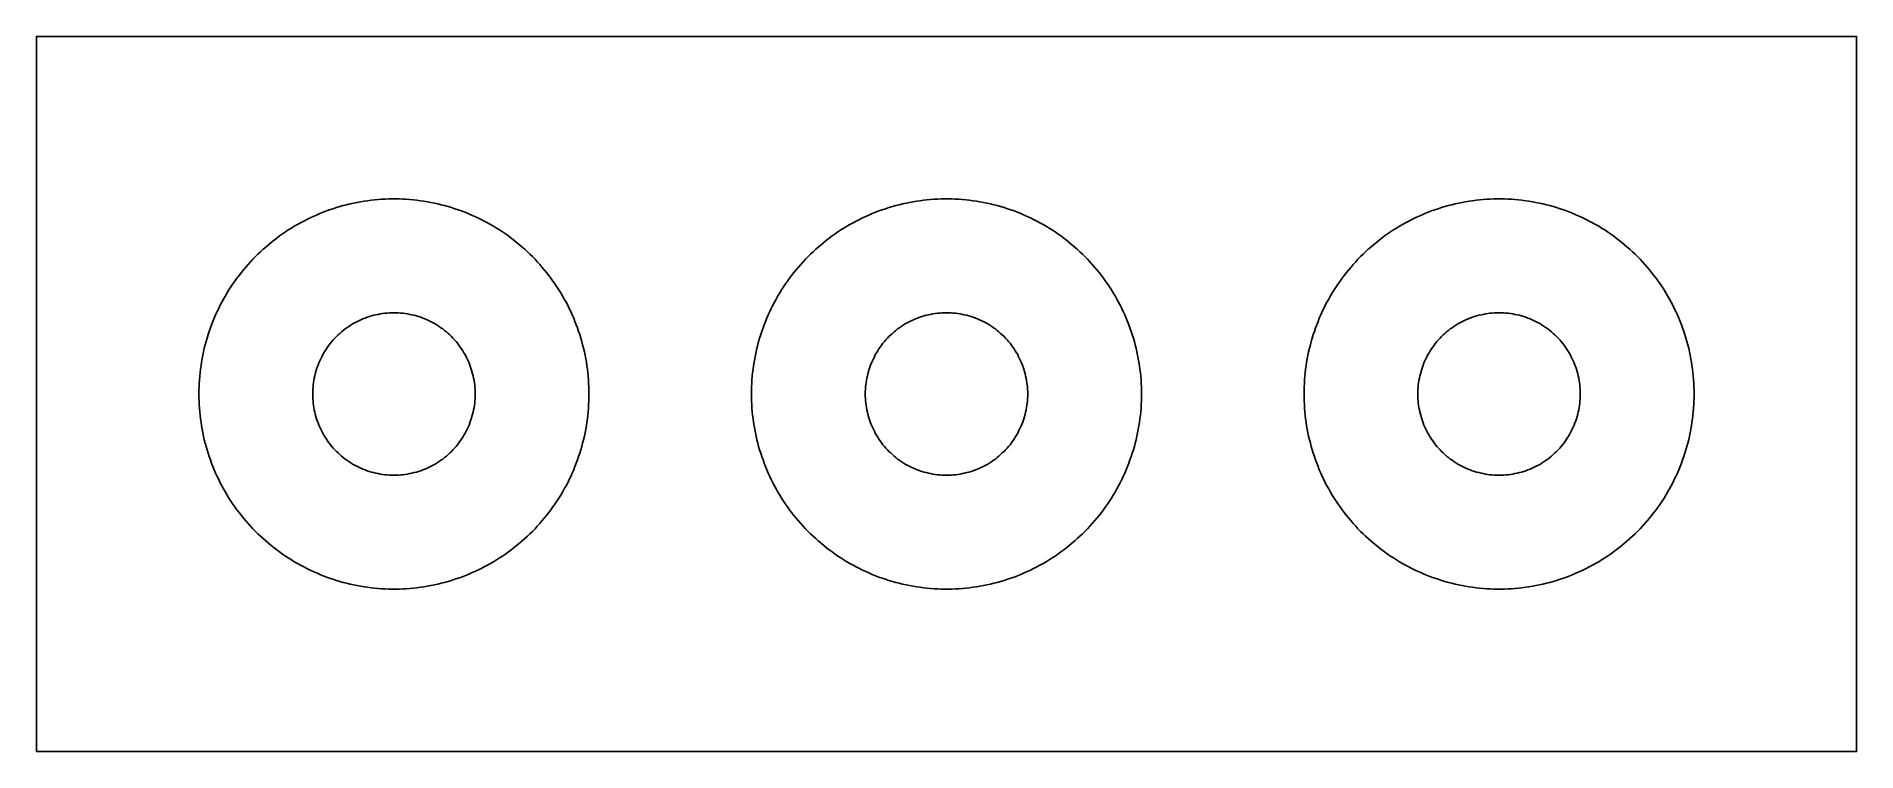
# Model space of a CAD drawing. Header units: millimetres. Extents: x 0 to 112, y 0 to 44.
import ezdxf

# ---------------------------------------------------------------- set-up
doc = ezdxf.new("R2010")
doc.units = ezdxf.units.MM
doc.layers.add('CUT', color=7, linetype='Continuous')
doc.layers.add('SHEET', color=30, linetype='Continuous')

msp = doc.modelspace()

# ---------------------------------------------------------------- linework, layer by layer
at = {"layer": 'CUT'}
for p, q in [((18.88, 33.59), (19.09, 33.64)), ((19.09, 33.64), (19.3, 33.69)), ((19.3, 33.69), (19.51, 33.74)), ((19.51, 33.74), (19.73, 33.78)), ((19.73, 33.78), (19.94, 33.82)), ((19.94, 33.82), (20.16, 33.86)), ((20.16, 33.86), (20.37, 33.89)), ((20.37, 33.89), (20.59, 33.92)), ((20.59, 33.92), (20.8, 33.94)), ((20.8, 33.94), (21.02, 33.96)), ((21.02, 33.96), (21.24, 33.98)), ((21.24, 33.98), (21.46, 33.99)), ((21.46, 33.99), (21.67, 34)), ((21.67, 34), (21.89, 34)), ((21.89, 34), (22.11, 34)), ((22.11, 34), (22.33, 34)), ((22.33, 34), (22.54, 33.99)), ((22.54, 33.99), (22.76, 33.98)), ((22.76, 33.98), (22.98, 33.96)), ((22.98, 33.96), (23.2, 33.94)), ((23.2, 33.94), (23.41, 33.92)), ((23.41, 33.92), (23.63, 33.89)), ((23.63, 33.89), (23.84, 33.86)), ((23.84, 33.86), (24.06, 33.82)), ((24.06, 33.82), (24.27, 33.78)), ((24.27, 33.78), (24.49, 33.74)), ((24.49, 33.74), (24.7, 33.69)), ((24.7, 33.69), (24.91, 33.64)), ((24.91, 33.64), (25.12, 33.59)), ((52.88, 33.59), (53.09, 33.64)), ((53.09, 33.64), (53.3, 33.69)), ((53.3, 33.69), (53.51, 33.74)), ((53.51, 33.74), (53.73, 33.78)), ((53.73, 33.78), (53.94, 33.82)), ((53.94, 33.82), (54.16, 33.86)), ((54.16, 33.86), (54.37, 33.89)), ((54.37, 33.89), (54.59, 33.92)), ((54.59, 33.92), (54.8, 33.94)), ((54.8, 33.94), (55.02, 33.96)), ((55.02, 33.96), (55.24, 33.98)), ((55.24, 33.98), (55.46, 33.99)), ((55.46, 33.99), (55.67, 34)), ((55.67, 34), (55.89, 34)), ((55.89, 34), (56.11, 34)), ((56.11, 34), (56.33, 34)), ((56.33, 34), (56.54, 33.99)), ((56.54, 33.99), (56.76, 33.98)), ((56.76, 33.98), (56.98, 33.96)), ((56.98, 33.96), (57.2, 33.94)), ((57.2, 33.94), (57.41, 33.92)), ((57.41, 33.92), (57.63, 33.89)), ((57.63, 33.89), (57.84, 33.86)), ((57.84, 33.86), (58.06, 33.82)), ((58.06, 33.82), (58.27, 33.78)), ((58.27, 33.78), (58.49, 33.74)), ((58.49, 33.74), (58.7, 33.69)), ((58.7, 33.69), (58.91, 33.64)), ((58.91, 33.64), (59.12, 33.59)), ((86.88, 33.59), (87.09, 33.64)), ((87.09, 33.64), (87.3, 33.69)), ((87.3, 33.69), (87.51, 33.74)), ((87.51, 33.74), (87.73, 33.78)), ((87.73, 33.78), (87.94, 33.82)), ((87.94, 33.82), (88.16, 33.86)), ((88.16, 33.86), (88.37, 33.89)), ((88.37, 33.89), (88.59, 33.92)), ((88.59, 33.92), (88.8, 33.94)), ((88.8, 33.94), (89.02, 33.96)), ((89.02, 33.96), (89.24, 33.98)), ((89.24, 33.98), (89.46, 33.99)), ((89.46, 33.99), (89.67, 34)), ((89.67, 34), (89.89, 34)), ((89.89, 34), (90.11, 34)), ((90.11, 34), (90.33, 34)), ((90.33, 34), (90.54, 33.99)), ((90.54, 33.99), (90.76, 33.98)), ((90.76, 33.98), (90.98, 33.96)), ((90.98, 33.96), (91.2, 33.94)), ((91.2, 33.94), (91.41, 33.92)), ((91.41, 33.92), (91.63, 33.89)), ((91.63, 33.89), (91.84, 33.86)), ((91.84, 33.86), (92.06, 33.82)), ((92.06, 33.82), (92.27, 33.78)), ((92.27, 33.78), (92.49, 33.74)), ((92.49, 33.74), (92.7, 33.69)), ((92.7, 33.69), (92.91, 33.64)), ((92.91, 33.64), (93.12, 33.59)), ((16.06, 32.43), (16.25, 32.53)), ((16.25, 32.53), (16.45, 32.64)), ((16.45, 32.64), (16.64, 32.74)), ((16.64, 32.74), (16.84, 32.83)), ((16.84, 32.83), (17.03, 32.92)), ((17.03, 32.92), (17.23, 33.01)), ((17.23, 33.01), (17.43, 33.1)), ((17.43, 33.1), (17.64, 33.18)), ((17.64, 33.18), (17.84, 33.26)), ((17.84, 33.26), (18.04, 33.33)), ((18.04, 33.33), (18.25, 33.4)), ((18.25, 33.4), (18.46, 33.47)), ((18.46, 33.47), (18.67, 33.53)), ((18.67, 33.53), (18.88, 33.59)), ((25.12, 33.59), (25.33, 33.53)), ((25.33, 33.53), (25.54, 33.47)), ((25.54, 33.47), (25.75, 33.4)), ((25.75, 33.4), (25.96, 33.33)), ((25.96, 33.33), (26.16, 33.26)), ((26.16, 33.26), (26.36, 33.18)), ((26.36, 33.18), (26.57, 33.1)), ((26.57, 33.1), (26.77, 33.01)), ((26.77, 33.01), (26.97, 32.92)), ((26.97, 32.92), (27.16, 32.83)), ((27.16, 32.83), (27.36, 32.74)), ((27.36, 32.74), (27.55, 32.64)), ((27.55, 32.64), (27.75, 32.53)), ((27.75, 32.53), (27.94, 32.43)), ((50.06, 32.43), (50.25, 32.53)), ((50.25, 32.53), (50.45, 32.64)), ((50.45, 32.64), (50.64, 32.74)), ((50.64, 32.74), (50.84, 32.83)), ((50.84, 32.83), (51.03, 32.92)), ((51.03, 32.92), (51.23, 33.01)), ((51.23, 33.01), (51.43, 33.1)), ((51.43, 33.1), (51.64, 33.18)), ((51.64, 33.18), (51.84, 33.26)), ((51.84, 33.26), (52.04, 33.33)), ((52.04, 33.33), (52.25, 33.4)), ((52.25, 33.4), (52.46, 33.47)), ((52.46, 33.47), (52.67, 33.53)), ((52.67, 33.53), (52.88, 33.59)), ((59.12, 33.59), (59.33, 33.53)), ((59.33, 33.53), (59.54, 33.47)), ((59.54, 33.47), (59.75, 33.4)), ((59.75, 33.4), (59.96, 33.33)), ((59.96, 33.33), (60.16, 33.26)), ((60.16, 33.26), (60.36, 33.18)), ((60.36, 33.18), (60.57, 33.1)), ((60.57, 33.1), (60.77, 33.01)), ((60.77, 33.01), (60.97, 32.92)), ((60.97, 32.92), (61.16, 32.83)), ((61.16, 32.83), (61.36, 32.74)), ((61.36, 32.74), (61.55, 32.64)), ((61.55, 32.64), (61.75, 32.53)), ((61.75, 32.53), (61.94, 32.43)), ((84.06, 32.43), (84.25, 32.53)), ((84.25, 32.53), (84.45, 32.64)), ((84.45, 32.64), (84.64, 32.74)), ((84.64, 32.74), (84.84, 32.83)), ((84.84, 32.83), (85.03, 32.92)), ((85.03, 32.92), (85.23, 33.01)), ((85.23, 33.01), (85.43, 33.1)), ((85.43, 33.1), (85.64, 33.18)), ((85.64, 33.18), (85.84, 33.26)), ((85.84, 33.26), (86.04, 33.33)), ((86.04, 33.33), (86.25, 33.4)), ((86.25, 33.4), (86.46, 33.47)), ((86.46, 33.47), (86.67, 33.53)), ((86.67, 33.53), (86.88, 33.59)), ((93.12, 33.59), (93.33, 33.53)), ((93.33, 33.53), (93.54, 33.47)), ((93.54, 33.47), (93.75, 33.4)), ((93.75, 33.4), (93.96, 33.33)), ((93.96, 33.33), (94.16, 33.26)), ((94.16, 33.26), (94.36, 33.18)), ((94.36, 33.18), (94.57, 33.1)), ((94.57, 33.1), (94.77, 33.01)), ((94.77, 33.01), (94.97, 32.92)), ((94.97, 32.92), (95.16, 32.83)), ((95.16, 32.83), (95.36, 32.74)), ((95.36, 32.74), (95.55, 32.64)), ((95.55, 32.64), (95.75, 32.53)), ((95.75, 32.53), (95.94, 32.43)), ((14.45, 31.32), (14.62, 31.46)), ((14.62, 31.46), (14.79, 31.59)), ((14.79, 31.59), (14.96, 31.72)), ((14.96, 31.72), (15.14, 31.85)), ((15.14, 31.85), (15.32, 31.97)), ((15.32, 31.97), (15.5, 32.09)), ((15.5, 32.09), (15.69, 32.21)), ((15.69, 32.21), (15.87, 32.32)), ((15.87, 32.32), (16.06, 32.43)), ((27.94, 32.43), (28.13, 32.32)), ((28.13, 32.32), (28.31, 32.21)), ((28.31, 32.21), (28.5, 32.09)), ((28.5, 32.09), (28.68, 31.97)), ((28.68, 31.97), (28.86, 31.85)), ((28.86, 31.85), (29.04, 31.72)), ((29.04, 31.72), (29.21, 31.59)), ((29.21, 31.59), (29.38, 31.46)), ((29.38, 31.46), (29.55, 31.32)), ((48.45, 31.32), (48.62, 31.46)), ((48.62, 31.46), (48.79, 31.59)), ((48.79, 31.59), (48.96, 31.72)), ((48.96, 31.72), (49.14, 31.85)), ((49.14, 31.85), (49.32, 31.97)), ((49.32, 31.97), (49.5, 32.09)), ((49.5, 32.09), (49.69, 32.21)), ((49.69, 32.21), (49.87, 32.32)), ((49.87, 32.32), (50.06, 32.43)), ((61.94, 32.43), (62.13, 32.32)), ((62.13, 32.32), (62.31, 32.21)), ((62.31, 32.21), (62.5, 32.09)), ((62.5, 32.09), (62.68, 31.97)), ((62.68, 31.97), (62.86, 31.85)), ((62.86, 31.85), (63.04, 31.72)), ((63.04, 31.72), (63.21, 31.59)), ((63.21, 31.59), (63.38, 31.46)), ((63.38, 31.46), (63.55, 31.32)), ((82.45, 31.32), (82.62, 31.46)), ((82.62, 31.46), (82.79, 31.59)), ((82.79, 31.59), (82.96, 31.72)), ((82.96, 31.72), (83.14, 31.85)), ((83.14, 31.85), (83.32, 31.97)), ((83.32, 31.97), (83.5, 32.09)), ((83.5, 32.09), (83.69, 32.21)), ((83.69, 32.21), (83.87, 32.32)), ((83.87, 32.32), (84.06, 32.43)), ((95.94, 32.43), (96.13, 32.32)), ((96.13, 32.32), (96.31, 32.21)), ((96.31, 32.21), (96.5, 32.09)), ((96.5, 32.09), (96.68, 31.97)), ((96.68, 31.97), (96.86, 31.85)), ((96.86, 31.85), (97.04, 31.72)), ((97.04, 31.72), (97.21, 31.59)), ((97.21, 31.59), (97.38, 31.46)), ((97.38, 31.46), (97.55, 31.32)), ((13.18, 30.13), (13.32, 30.29)), ((13.32, 30.29), (13.48, 30.45)), ((13.48, 30.45), (13.63, 30.6)), ((13.63, 30.6), (13.79, 30.75)), ((13.79, 30.75), (13.95, 30.9)), ((13.95, 30.9), (14.11, 31.04)), ((14.11, 31.04), (14.28, 31.18)), ((14.28, 31.18), (14.45, 31.32)), ((29.55, 31.32), (29.72, 31.18)), ((29.72, 31.18), (29.89, 31.04)), ((29.89, 31.04), (30.05, 30.9)), ((30.05, 30.9), (30.21, 30.75)), ((30.21, 30.75), (30.37, 30.6)), ((30.37, 30.6), (30.52, 30.45)), ((30.52, 30.45), (30.68, 30.29)), ((30.68, 30.29), (30.82, 30.13)), ((47.18, 30.13), (47.32, 30.29)), ((47.32, 30.29), (47.48, 30.45)), ((47.48, 30.45), (47.63, 30.6)), ((47.63, 30.6), (47.79, 30.75)), ((47.79, 30.75), (47.95, 30.9)), ((47.95, 30.9), (48.11, 31.04)), ((48.11, 31.04), (48.28, 31.18)), ((48.28, 31.18), (48.45, 31.32)), ((63.55, 31.32), (63.72, 31.18)), ((63.72, 31.18), (63.89, 31.04)), ((63.89, 31.04), (64.05, 30.9)), ((64.05, 30.9), (64.21, 30.75)), ((64.21, 30.75), (64.37, 30.6)), ((64.37, 30.6), (64.52, 30.45)), ((64.52, 30.45), (64.68, 30.29)), ((64.68, 30.29), (64.82, 30.13)), ((81.18, 30.13), (81.32, 30.29)), ((81.32, 30.29), (81.48, 30.45)), ((81.48, 30.45), (81.63, 30.6)), ((81.63, 30.6), (81.79, 30.75)), ((81.79, 30.75), (81.95, 30.9)), ((81.95, 30.9), (82.11, 31.04)), ((82.11, 31.04), (82.28, 31.18)), ((82.28, 31.18), (82.45, 31.32)), ((97.55, 31.32), (97.72, 31.18)), ((97.72, 31.18), (97.89, 31.04)), ((97.89, 31.04), (98.05, 30.9)), ((98.05, 30.9), (98.21, 30.75)), ((98.21, 30.75), (98.37, 30.6)), ((98.37, 30.6), (98.52, 30.45)), ((98.52, 30.45), (98.68, 30.29)), ((98.68, 30.29), (98.82, 30.13)), ((12.22, 28.95), (12.34, 29.12)), ((12.34, 29.12), (12.47, 29.3)), ((12.47, 29.3), (12.61, 29.47)), ((12.61, 29.47), (12.75, 29.64)), ((12.75, 29.64), (12.89, 29.81)), ((12.89, 29.81), (13.03, 29.97)), ((13.03, 29.97), (13.18, 30.13)), ((30.82, 30.13), (30.97, 29.97)), ((30.97, 29.97), (31.11, 29.81)), ((31.11, 29.81), (31.25, 29.64)), ((31.25, 29.64), (31.39, 29.47)), ((31.39, 29.47), (31.53, 29.3)), ((31.53, 29.3), (31.66, 29.12)), ((31.66, 29.12), (31.78, 28.95)), ((46.22, 28.95), (46.34, 29.12)), ((46.34, 29.12), (46.47, 29.3)), ((46.47, 29.3), (46.61, 29.47)), ((46.61, 29.47), (46.75, 29.64)), ((46.75, 29.64), (46.89, 29.81)), ((46.89, 29.81), (47.03, 29.97)), ((47.03, 29.97), (47.18, 30.13)), ((64.82, 30.13), (64.97, 29.97)), ((64.97, 29.97), (65.11, 29.81)), ((65.11, 29.81), (65.25, 29.64)), ((65.25, 29.64), (65.39, 29.47)), ((65.39, 29.47), (65.53, 29.3)), ((65.53, 29.3), (65.66, 29.12)), ((65.66, 29.12), (65.78, 28.95)), ((80.22, 28.95), (80.34, 29.12)), ((80.34, 29.12), (80.47, 29.3)), ((80.47, 29.3), (80.61, 29.47)), ((80.61, 29.47), (80.75, 29.64)), ((80.75, 29.64), (80.89, 29.81)), ((80.89, 29.81), (81.03, 29.97)), ((81.03, 29.97), (81.18, 30.13)), ((98.82, 30.13), (98.97, 29.97)), ((98.97, 29.97), (99.11, 29.81)), ((99.11, 29.81), (99.25, 29.64)), ((99.25, 29.64), (99.39, 29.47)), ((99.39, 29.47), (99.53, 29.3)), ((99.53, 29.3), (99.66, 29.12)), ((99.66, 29.12), (99.78, 28.95)), ((11.52, 27.84), (11.63, 28.03)), ((11.63, 28.03), (11.74, 28.22)), ((11.74, 28.22), (11.85, 28.4)), ((11.85, 28.4), (11.97, 28.59)), ((11.97, 28.59), (12.09, 28.77)), ((12.09, 28.77), (12.22, 28.95)), ((31.78, 28.95), (31.91, 28.77)), ((31.91, 28.77), (32.03, 28.59)), ((32.03, 28.59), (32.15, 28.4)), ((32.15, 28.4), (32.26, 28.22)), ((32.26, 28.22), (32.37, 28.03)), ((32.37, 28.03), (32.48, 27.84)), ((45.52, 27.84), (45.63, 28.03)), ((45.63, 28.03), (45.74, 28.22)), ((45.74, 28.22), (45.85, 28.4)), ((45.85, 28.4), (45.97, 28.59)), ((45.97, 28.59), (46.09, 28.77)), ((46.09, 28.77), (46.22, 28.95)), ((65.78, 28.95), (65.91, 28.77)), ((65.91, 28.77), (66.03, 28.59)), ((66.03, 28.59), (66.15, 28.4)), ((66.15, 28.4), (66.26, 28.22)), ((66.26, 28.22), (66.37, 28.03)), ((66.37, 28.03), (66.48, 27.84)), ((79.52, 27.84), (79.63, 28.03)), ((79.63, 28.03), (79.74, 28.22)), ((79.74, 28.22), (79.85, 28.4)), ((79.85, 28.4), (79.97, 28.59)), ((79.97, 28.59), (80.09, 28.77)), ((80.09, 28.77), (80.22, 28.95)), ((99.78, 28.95), (99.91, 28.77)), ((99.91, 28.77), (100.03, 28.59)), ((100.03, 28.59), (100.15, 28.4)), ((100.15, 28.4), (100.26, 28.22)), ((100.26, 28.22), (100.37, 28.03)), ((100.37, 28.03), (100.48, 27.84)), ((11.03, 26.87), (11.12, 27.07)), ((11.12, 27.07), (11.22, 27.26)), ((11.22, 27.26), (11.31, 27.46)), ((11.31, 27.46), (11.41, 27.65)), ((11.41, 27.65), (11.52, 27.84)), ((20.89, 26.87), (21.02, 26.9)), ((21.02, 26.9), (21.16, 26.93)), ((21.16, 26.93), (21.3, 26.95)), ((21.3, 26.95), (21.44, 26.97)), ((21.44, 26.97), (21.58, 26.98)), ((21.58, 26.98), (21.72, 26.99)), ((21.72, 26.99), (21.86, 27)), ((21.86, 27), (22, 27)), ((22, 27), (22.14, 27)), ((22.14, 27), (22.28, 26.99)), ((22.28, 26.99), (22.42, 26.98)), ((22.42, 26.98), (22.56, 26.97)), ((22.56, 26.97), (22.7, 26.95)), ((22.7, 26.95), (22.84, 26.93)), ((22.84, 26.93), (22.98, 26.9)), ((22.98, 26.9), (23.11, 26.87)), ((32.48, 27.84), (32.59, 27.65)), ((32.59, 27.65), (32.69, 27.46)), ((32.69, 27.46), (32.78, 27.26)), ((32.78, 27.26), (32.88, 27.07)), ((32.88, 27.07), (32.97, 26.87)), ((45.03, 26.87), (45.12, 27.07)), ((45.12, 27.07), (45.22, 27.26)), ((45.22, 27.26), (45.31, 27.46)), ((45.31, 27.46), (45.41, 27.65)), ((45.41, 27.65), (45.52, 27.84)), ((54.89, 26.87), (55.02, 26.9)), ((55.02, 26.9), (55.16, 26.93)), ((55.16, 26.93), (55.3, 26.95)), ((55.3, 26.95), (55.44, 26.97)), ((55.44, 26.97), (55.58, 26.98)), ((55.58, 26.98), (55.72, 26.99)), ((55.72, 26.99), (55.86, 27)), ((55.86, 27), (56, 27)), ((56, 27), (56.14, 27)), ((56.14, 27), (56.28, 26.99)), ((56.28, 26.99), (56.42, 26.98)), ((56.42, 26.98), (56.56, 26.97)), ((56.56, 26.97), (56.7, 26.95)), ((56.7, 26.95), (56.84, 26.93)), ((56.84, 26.93), (56.98, 26.9)), ((56.98, 26.9), (57.11, 26.87)), ((66.48, 27.84), (66.59, 27.65)), ((66.59, 27.65), (66.69, 27.46)), ((66.69, 27.46), (66.78, 27.26)), ((66.78, 27.26), (66.88, 27.07)), ((66.88, 27.07), (66.97, 26.87)), ((79.03, 26.87), (79.12, 27.07)), ((79.12, 27.07), (79.22, 27.26)), ((79.22, 27.26), (79.31, 27.46)), ((79.31, 27.46), (79.41, 27.65)), ((79.41, 27.65), (79.52, 27.84)), ((88.89, 26.87), (89.02, 26.9)), ((89.02, 26.9), (89.16, 26.93)), ((89.16, 26.93), (89.3, 26.95)), ((89.3, 26.95), (89.44, 26.97)), ((89.44, 26.97), (89.58, 26.98)), ((89.58, 26.98), (89.72, 26.99)), ((89.72, 26.99), (89.86, 27)), ((89.86, 27), (90, 27)), ((90, 27), (90.14, 27)), ((90.14, 27), (90.28, 26.99)), ((90.28, 26.99), (90.42, 26.98)), ((90.42, 26.98), (90.56, 26.97)), ((90.56, 26.97), (90.7, 26.95)), ((90.7, 26.95), (90.84, 26.93)), ((90.84, 26.93), (90.98, 26.9)), ((90.98, 26.9), (91.11, 26.87)), ((100.48, 27.84), (100.59, 27.65)), ((100.59, 27.65), (100.69, 27.46)), ((100.69, 27.46), (100.78, 27.26)), ((100.78, 27.26), (100.88, 27.07)), ((100.88, 27.07), (100.97, 26.87)), ((10.57, 25.65), (10.64, 25.85)), ((10.64, 25.85), (10.71, 26.06)), ((10.71, 26.06), (10.78, 26.26)), ((10.78, 26.26), (10.86, 26.47)), ((10.86, 26.47), (10.94, 26.67)), ((10.94, 26.67), (11.03, 26.87)), ((18.67, 25.73), (18.77, 25.82)), ((18.77, 25.82), (18.88, 25.91)), ((18.88, 25.91), (18.99, 26)), ((18.99, 26), (19.11, 26.08)), ((19.11, 26.08), (19.22, 26.16)), ((19.22, 26.16), (19.34, 26.23)), ((19.34, 26.23), (19.46, 26.31)), ((19.46, 26.31), (19.58, 26.38)), ((19.58, 26.38), (19.71, 26.44)), ((19.71, 26.44), (19.83, 26.5)), ((19.83, 26.5), (19.96, 26.56)), ((19.96, 26.56), (20.09, 26.62)), ((20.09, 26.62), (20.22, 26.67)), ((20.22, 26.67), (20.35, 26.72)), ((20.35, 26.72), (20.48, 26.76)), ((20.48, 26.76), (20.62, 26.8)), ((20.62, 26.8), (20.75, 26.84)), ((20.75, 26.84), (20.89, 26.87)), ((23.11, 26.87), (23.25, 26.84)), ((23.25, 26.84), (23.38, 26.8)), ((23.38, 26.8), (23.52, 26.76)), ((23.52, 26.76), (23.65, 26.72)), ((23.65, 26.72), (23.78, 26.67)), ((23.78, 26.67), (23.91, 26.62)), ((23.91, 26.62), (24.04, 26.56)), ((24.04, 26.56), (24.17, 26.5)), ((24.17, 26.5), (24.29, 26.44)), ((24.29, 26.44), (24.42, 26.38)), ((24.42, 26.38), (24.54, 26.31)), ((24.54, 26.31), (24.66, 26.23)), ((24.66, 26.23), (24.78, 26.16)), ((24.78, 26.16), (24.89, 26.08)), ((24.89, 26.08), (25.01, 26)), ((25.01, 26), (25.12, 25.91)), ((25.12, 25.91), (25.23, 25.82)), ((25.23, 25.82), (25.33, 25.73)), ((32.97, 26.87), (33.06, 26.67)), ((33.06, 26.67), (33.14, 26.47)), ((33.14, 26.47), (33.22, 26.26)), ((33.22, 26.26), (33.29, 26.06)), ((33.29, 26.06), (33.36, 25.85)), ((33.36, 25.85), (33.43, 25.65)), ((44.57, 25.65), (44.64, 25.85)), ((44.64, 25.85), (44.71, 26.06)), ((44.71, 26.06), (44.78, 26.26)), ((44.78, 26.26), (44.86, 26.47)), ((44.86, 26.47), (44.94, 26.67)), ((44.94, 26.67), (45.03, 26.87)), ((52.67, 25.73), (52.77, 25.82)), ((52.77, 25.82), (52.88, 25.91)), ((52.88, 25.91), (52.99, 26)), ((52.99, 26), (53.11, 26.08)), ((53.11, 26.08), (53.22, 26.16)), ((53.22, 26.16), (53.34, 26.23)), ((53.34, 26.23), (53.46, 26.31)), ((53.46, 26.31), (53.58, 26.38)), ((53.58, 26.38), (53.71, 26.44)), ((53.71, 26.44), (53.83, 26.5)), ((53.83, 26.5), (53.96, 26.56)), ((53.96, 26.56), (54.09, 26.62)), ((54.09, 26.62), (54.22, 26.67)), ((54.22, 26.67), (54.35, 26.72)), ((54.35, 26.72), (54.48, 26.76)), ((54.48, 26.76), (54.62, 26.8)), ((54.62, 26.8), (54.75, 26.84)), ((54.75, 26.84), (54.89, 26.87)), ((57.11, 26.87), (57.25, 26.84)), ((57.25, 26.84), (57.38, 26.8)), ((57.38, 26.8), (57.52, 26.76)), ((57.52, 26.76), (57.65, 26.72)), ((57.65, 26.72), (57.78, 26.67)), ((57.78, 26.67), (57.91, 26.62)), ((57.91, 26.62), (58.04, 26.56)), ((58.04, 26.56), (58.17, 26.5)), ((58.17, 26.5), (58.29, 26.44)), ((58.29, 26.44), (58.42, 26.38)), ((58.42, 26.38), (58.54, 26.31)), ((58.54, 26.31), (58.66, 26.23)), ((58.66, 26.23), (58.78, 26.16)), ((58.78, 26.16), (58.89, 26.08)), ((58.89, 26.08), (59.01, 26)), ((59.01, 26), (59.12, 25.91)), ((59.12, 25.91), (59.23, 25.82)), ((59.23, 25.82), (59.33, 25.73)), ((66.97, 26.87), (67.06, 26.67)), ((67.06, 26.67), (67.14, 26.47)), ((67.14, 26.47), (67.22, 26.26)), ((67.22, 26.26), (67.29, 26.06)), ((67.29, 26.06), (67.36, 25.85)), ((67.36, 25.85), (67.43, 25.65)), ((78.57, 25.65), (78.64, 25.85)), ((78.64, 25.85), (78.71, 26.06)), ((78.71, 26.06), (78.78, 26.26)), ((78.78, 26.26), (78.86, 26.47)), ((78.86, 26.47), (78.94, 26.67)), ((78.94, 26.67), (79.03, 26.87)), ((86.67, 25.73), (86.77, 25.82)), ((86.77, 25.82), (86.88, 25.91)), ((86.88, 25.91), (86.99, 26)), ((86.99, 26), (87.11, 26.08)), ((87.11, 26.08), (87.22, 26.16)), ((87.22, 26.16), (87.34, 26.23)), ((87.34, 26.23), (87.46, 26.31)), ((87.46, 26.31), (87.58, 26.38)), ((87.58, 26.38), (87.71, 26.44)), ((87.71, 26.44), (87.83, 26.5)), ((87.83, 26.5), (87.96, 26.56)), ((87.96, 26.56), (88.09, 26.62)), ((88.09, 26.62), (88.22, 26.67)), ((88.22, 26.67), (88.35, 26.72)), ((88.35, 26.72), (88.48, 26.76)), ((88.48, 26.76), (88.62, 26.8)), ((88.62, 26.8), (88.75, 26.84)), ((88.75, 26.84), (88.89, 26.87)), ((91.11, 26.87), (91.25, 26.84)), ((91.25, 26.84), (91.38, 26.8)), ((91.38, 26.8), (91.52, 26.76)), ((91.52, 26.76), (91.65, 26.72)), ((91.65, 26.72), (91.78, 26.67)), ((91.78, 26.67), (91.91, 26.62)), ((91.91, 26.62), (92.04, 26.56)), ((92.04, 26.56), (92.17, 26.5)), ((92.17, 26.5), (92.29, 26.44)), ((92.29, 26.44), (92.42, 26.38)), ((92.42, 26.38), (92.54, 26.31)), ((92.54, 26.31), (92.66, 26.23)), ((92.66, 26.23), (92.78, 26.16)), ((92.78, 26.16), (92.89, 26.08)), ((92.89, 26.08), (93.01, 26)), ((93.01, 26), (93.12, 25.91)), ((93.12, 25.91), (93.23, 25.82)), ((93.23, 25.82), (93.33, 25.73)), ((100.97, 26.87), (101.06, 26.67)), ((101.06, 26.67), (101.14, 26.47)), ((101.14, 26.47), (101.22, 26.26)), ((101.22, 26.26), (101.29, 26.06)), ((101.29, 26.06), (101.36, 25.85)), ((101.36, 25.85), (101.43, 25.65)), ((10.28, 24.59), (10.33, 24.81)), ((10.33, 24.81), (10.39, 25.02)), ((10.39, 25.02), (10.44, 25.23)), ((10.44, 25.23), (10.5, 25.44)), ((10.5, 25.44), (10.57, 25.65)), ((17.69, 24.54), (17.77, 24.66)), ((17.77, 24.66), (17.84, 24.78)), ((17.84, 24.78), (17.92, 24.89)), ((17.92, 24.89), (18, 25.01)), ((18, 25.01), (18.09, 25.12)), ((18.09, 25.12), (18.18, 25.23)), ((18.18, 25.23), (18.27, 25.33)), ((18.27, 25.33), (18.37, 25.43)), ((18.37, 25.43), (18.46, 25.54)), ((18.46, 25.54), (18.57, 25.63)), ((18.57, 25.63), (18.67, 25.73)), ((25.33, 25.73), (25.43, 25.63)), ((25.43, 25.63), (25.54, 25.54)), ((25.54, 25.54), (25.63, 25.43)), ((25.63, 25.43), (25.73, 25.33)), ((25.73, 25.33), (25.82, 25.23)), ((25.82, 25.23), (25.91, 25.12)), ((25.91, 25.12), (26, 25.01)), ((26, 25.01), (26.08, 24.89)), ((26.08, 24.89), (26.16, 24.78)), ((26.16, 24.78), (26.23, 24.66)), ((26.23, 24.66), (26.31, 24.54)), ((33.43, 25.65), (33.5, 25.44)), ((33.5, 25.44), (33.56, 25.23)), ((33.56, 25.23), (33.61, 25.02)), ((33.61, 25.02), (33.67, 24.81)), ((33.67, 24.81), (33.72, 24.59)), ((44.28, 24.59), (44.33, 24.81)), ((44.33, 24.81), (44.39, 25.02)), ((44.39, 25.02), (44.44, 25.23)), ((44.44, 25.23), (44.5, 25.44)), ((44.5, 25.44), (44.57, 25.65)), ((51.69, 24.54), (51.77, 24.66)), ((51.77, 24.66), (51.84, 24.78)), ((51.84, 24.78), (51.92, 24.89)), ((51.92, 24.89), (52, 25.01)), ((52, 25.01), (52.09, 25.12)), ((52.09, 25.12), (52.18, 25.23)), ((52.18, 25.23), (52.27, 25.33)), ((52.27, 25.33), (52.37, 25.43)), ((52.37, 25.43), (52.46, 25.54)), ((52.46, 25.54), (52.57, 25.63)), ((52.57, 25.63), (52.67, 25.73)), ((59.33, 25.73), (59.43, 25.63)), ((59.43, 25.63), (59.54, 25.54)), ((59.54, 25.54), (59.63, 25.43)), ((59.63, 25.43), (59.73, 25.33)), ((59.73, 25.33), (59.82, 25.23)), ((59.82, 25.23), (59.91, 25.12)), ((59.91, 25.12), (60, 25.01)), ((60, 25.01), (60.08, 24.89)), ((60.08, 24.89), (60.16, 24.78)), ((60.16, 24.78), (60.23, 24.66)), ((60.23, 24.66), (60.31, 24.54)), ((67.43, 25.65), (67.5, 25.44)), ((67.5, 25.44), (67.56, 25.23)), ((67.56, 25.23), (67.61, 25.02)), ((67.61, 25.02), (67.67, 24.81)), ((67.67, 24.81), (67.72, 24.59)), ((78.28, 24.59), (78.33, 24.81)), ((78.33, 24.81), (78.39, 25.02)), ((78.39, 25.02), (78.44, 25.23)), ((78.44, 25.23), (78.5, 25.44)), ((78.5, 25.44), (78.57, 25.65)), ((85.69, 24.54), (85.77, 24.66)), ((85.77, 24.66), (85.84, 24.78)), ((85.84, 24.78), (85.92, 24.89)), ((85.92, 24.89), (86, 25.01)), ((86, 25.01), (86.09, 25.12)), ((86.09, 25.12), (86.18, 25.23)), ((86.18, 25.23), (86.27, 25.33)), ((86.27, 25.33), (86.37, 25.43)), ((86.37, 25.43), (86.46, 25.54)), ((86.46, 25.54), (86.57, 25.63)), ((86.57, 25.63), (86.67, 25.73)), ((93.33, 25.73), (93.43, 25.63)), ((93.43, 25.63), (93.54, 25.54)), ((93.54, 25.54), (93.63, 25.43)), ((93.63, 25.43), (93.73, 25.33)), ((93.73, 25.33), (93.82, 25.23)), ((93.82, 25.23), (93.91, 25.12)), ((93.91, 25.12), (94, 25.01)), ((94, 25.01), (94.08, 24.89)), ((94.08, 24.89), (94.16, 24.78)), ((94.16, 24.78), (94.23, 24.66)), ((94.23, 24.66), (94.31, 24.54)), ((101.43, 25.65), (101.5, 25.44)), ((101.5, 25.44), (101.56, 25.23)), ((101.56, 25.23), (101.61, 25.02)), ((101.61, 25.02), (101.67, 24.81)), ((101.67, 24.81), (101.72, 24.59)), ((10.07, 23.3), (10.1, 23.52)), ((10.1, 23.52), (10.13, 23.74)), ((10.13, 23.74), (10.16, 23.95)), ((10.16, 23.95), (10.2, 24.17)), ((10.2, 24.17), (10.24, 24.38)), ((10.24, 24.38), (10.28, 24.59)), ((17.24, 23.52), (17.28, 23.65)), ((17.28, 23.65), (17.33, 23.78)), ((17.33, 23.78), (17.38, 23.91)), ((17.38, 23.91), (17.44, 24.04)), ((17.44, 24.04), (17.5, 24.17)), ((17.5, 24.17), (17.56, 24.29)), ((17.56, 24.29), (17.62, 24.42)), ((17.62, 24.42), (17.69, 24.54)), ((26.31, 24.54), (26.38, 24.42)), ((26.38, 24.42), (26.44, 24.29)), ((26.44, 24.29), (26.5, 24.17)), ((26.5, 24.17), (26.56, 24.04)), ((26.56, 24.04), (26.62, 23.91)), ((26.62, 23.91), (26.67, 23.78)), ((26.67, 23.78), (26.72, 23.65)), ((26.72, 23.65), (26.76, 23.52)), ((33.72, 24.59), (33.76, 24.38)), ((33.76, 24.38), (33.8, 24.17)), ((33.8, 24.17), (33.84, 23.95)), ((33.84, 23.95), (33.87, 23.74)), ((33.87, 23.74), (33.9, 23.52)), ((33.9, 23.52), (33.93, 23.3)), ((44.07, 23.3), (44.1, 23.52)), ((44.1, 23.52), (44.13, 23.74)), ((44.13, 23.74), (44.16, 23.95)), ((44.16, 23.95), (44.2, 24.17)), ((44.2, 24.17), (44.24, 24.38)), ((44.24, 24.38), (44.28, 24.59)), ((51.24, 23.52), (51.28, 23.65)), ((51.28, 23.65), (51.33, 23.78)), ((51.33, 23.78), (51.38, 23.91)), ((51.38, 23.91), (51.44, 24.04)), ((51.44, 24.04), (51.5, 24.17)), ((51.5, 24.17), (51.56, 24.29)), ((51.56, 24.29), (51.62, 24.42)), ((51.62, 24.42), (51.69, 24.54)), ((60.31, 24.54), (60.38, 24.42)), ((60.38, 24.42), (60.44, 24.29)), ((60.44, 24.29), (60.5, 24.17)), ((60.5, 24.17), (60.56, 24.04)), ((60.56, 24.04), (60.62, 23.91)), ((60.62, 23.91), (60.67, 23.78)), ((60.67, 23.78), (60.72, 23.65)), ((60.72, 23.65), (60.76, 23.52)), ((67.72, 24.59), (67.76, 24.38)), ((67.76, 24.38), (67.8, 24.17)), ((67.8, 24.17), (67.84, 23.95)), ((67.84, 23.95), (67.87, 23.74)), ((67.87, 23.74), (67.9, 23.52)), ((67.9, 23.52), (67.93, 23.3)), ((78.07, 23.3), (78.1, 23.52)), ((78.1, 23.52), (78.13, 23.74)), ((78.13, 23.74), (78.16, 23.95)), ((78.16, 23.95), (78.2, 24.17)), ((78.2, 24.17), (78.24, 24.38)), ((78.24, 24.38), (78.28, 24.59)), ((85.24, 23.52), (85.28, 23.65)), ((85.28, 23.65), (85.33, 23.78)), ((85.33, 23.78), (85.38, 23.91)), ((85.38, 23.91), (85.44, 24.04)), ((85.44, 24.04), (85.5, 24.17)), ((85.5, 24.17), (85.56, 24.29)), ((85.56, 24.29), (85.62, 24.42)), ((85.62, 24.42), (85.69, 24.54)), ((94.31, 24.54), (94.38, 24.42)), ((94.38, 24.42), (94.44, 24.29)), ((94.44, 24.29), (94.5, 24.17)), ((94.5, 24.17), (94.56, 24.04)), ((94.56, 24.04), (94.62, 23.91)), ((94.62, 23.91), (94.67, 23.78)), ((94.67, 23.78), (94.72, 23.65)), ((94.72, 23.65), (94.76, 23.52)), ((101.72, 24.59), (101.76, 24.38)), ((101.76, 24.38), (101.8, 24.17)), ((101.8, 24.17), (101.84, 23.95)), ((101.84, 23.95), (101.87, 23.74)), ((101.87, 23.74), (101.9, 23.52)), ((101.9, 23.52), (101.93, 23.3)), ((10, 22.22), (10.01, 22.44)), ((10.01, 22.44), (10.02, 22.65)), ((10.02, 22.65), (10.03, 22.87)), ((10.03, 22.87), (10.05, 23.09)), ((10.05, 23.09), (10.07, 23.3)), ((17.01, 22.28), (17.02, 22.42)), ((17.02, 22.42), (17.03, 22.56)), ((17.03, 22.56), (17.05, 22.7)), ((17.05, 22.7), (17.07, 22.84)), ((17.07, 22.84), (17.1, 22.98)), ((17.1, 22.98), (17.13, 23.11)), ((17.13, 23.11), (17.16, 23.25)), ((17.16, 23.25), (17.2, 23.38)), ((17.2, 23.38), (17.24, 23.52)), ((26.76, 23.52), (26.8, 23.38)), ((26.8, 23.38), (26.84, 23.25)), ((26.84, 23.25), (26.87, 23.11)), ((26.87, 23.11), (26.9, 22.98)), ((26.9, 22.98), (26.93, 22.84)), ((26.93, 22.84), (26.95, 22.7)), ((26.95, 22.7), (26.97, 22.56)), ((26.97, 22.56), (26.98, 22.42)), ((26.98, 22.42), (26.99, 22.28)), ((33.93, 23.3), (33.95, 23.09)), ((33.95, 23.09), (33.97, 22.87)), ((33.97, 22.87), (33.98, 22.65)), ((33.98, 22.65), (33.99, 22.44)), ((33.99, 22.44), (34, 22.22)), ((44, 22.22), (44.01, 22.44)), ((44.01, 22.44), (44.02, 22.65)), ((44.02, 22.65), (44.03, 22.87)), ((44.03, 22.87), (44.05, 23.09)), ((44.05, 23.09), (44.07, 23.3)), ((51.01, 22.28), (51.02, 22.42)), ((51.02, 22.42), (51.03, 22.56)), ((51.03, 22.56), (51.05, 22.7)), ((51.05, 22.7), (51.07, 22.84)), ((51.07, 22.84), (51.1, 22.98)), ((51.1, 22.98), (51.13, 23.11)), ((51.13, 23.11), (51.16, 23.25)), ((51.16, 23.25), (51.2, 23.38)), ((51.2, 23.38), (51.24, 23.52)), ((60.76, 23.52), (60.8, 23.38)), ((60.8, 23.38), (60.84, 23.25)), ((60.84, 23.25), (60.87, 23.11)), ((60.87, 23.11), (60.9, 22.98)), ((60.9, 22.98), (60.93, 22.84)), ((60.93, 22.84), (60.95, 22.7)), ((60.95, 22.7), (60.97, 22.56)), ((60.97, 22.56), (60.98, 22.42)), ((60.98, 22.42), (60.99, 22.28)), ((67.93, 23.3), (67.95, 23.09)), ((67.95, 23.09), (67.97, 22.87)), ((67.97, 22.87), (67.98, 22.65)), ((67.98, 22.65), (67.99, 22.44)), ((67.99, 22.44), (68, 22.22)), ((78, 22.22), (78.01, 22.44)), ((78.01, 22.44), (78.02, 22.65)), ((78.02, 22.65), (78.03, 22.87)), ((78.03, 22.87), (78.05, 23.09)), ((78.05, 23.09), (78.07, 23.3)), ((85.01, 22.28), (85.02, 22.42)), ((85.02, 22.42), (85.03, 22.56)), ((85.03, 22.56), (85.05, 22.7)), ((85.05, 22.7), (85.07, 22.84)), ((85.07, 22.84), (85.1, 22.98)), ((85.1, 22.98), (85.13, 23.11)), ((85.13, 23.11), (85.16, 23.25)), ((85.16, 23.25), (85.2, 23.38)), ((85.2, 23.38), (85.24, 23.52)), ((94.76, 23.52), (94.8, 23.38)), ((94.8, 23.38), (94.84, 23.25)), ((94.84, 23.25), (94.87, 23.11)), ((94.87, 23.11), (94.9, 22.98)), ((94.9, 22.98), (94.93, 22.84)), ((94.93, 22.84), (94.95, 22.7)), ((94.95, 22.7), (94.97, 22.56)), ((94.97, 22.56), (94.98, 22.42)), ((94.98, 22.42), (94.99, 22.28)), ((101.93, 23.3), (101.95, 23.09)), ((101.95, 23.09), (101.97, 22.87)), ((101.97, 22.87), (101.98, 22.65)), ((101.98, 22.65), (101.99, 22.44)), ((101.99, 22.44), (102, 22.22)), ((10, 22), (10, 22.22)), ((10, 21.78), (10, 22)), ((10.01, 21.56), (10, 21.78)), ((10.02, 21.35), (10.01, 21.56)), ((10.03, 21.13), (10.02, 21.35)), ((17, 22.14), (17.01, 22.28)), ((17, 22), (17, 22.14)), ((17, 21.86), (17, 22)), ((17.01, 21.72), (17, 21.86)), ((17.02, 21.58), (17.01, 21.72)), ((17.03, 21.44), (17.02, 21.58)), ((17.05, 21.3), (17.03, 21.44)), ((17.07, 21.16), (17.05, 21.3)), ((26.95, 21.3), (26.93, 21.16)), ((26.97, 21.44), (26.95, 21.3)), ((26.98, 21.58), (26.97, 21.44)), ((26.99, 21.72), (26.98, 21.58)), ((26.99, 22.28), (27, 22.14)), ((27, 21.86), (26.99, 21.72)), ((27, 22.14), (27, 22)), ((27, 22), (27, 21.86)), ((33.98, 21.35), (33.97, 21.13)), ((33.99, 21.56), (33.98, 21.35)), ((34, 21.78), (33.99, 21.56)), ((34, 22.22), (34, 22)), ((34, 22), (34, 21.78)), ((44, 22), (44, 22.22)), ((44, 21.78), (44, 22)), ((44.01, 21.56), (44, 21.78)), ((44.02, 21.35), (44.01, 21.56)), ((44.03, 21.13), (44.02, 21.35)), ((51, 22.14), (51.01, 22.28)), ((51, 22), (51, 22.14)), ((51, 21.86), (51, 22)), ((51.01, 21.72), (51, 21.86)), ((51.02, 21.58), (51.01, 21.72)), ((51.03, 21.44), (51.02, 21.58)), ((51.05, 21.3), (51.03, 21.44)), ((51.07, 21.16), (51.05, 21.3)), ((60.95, 21.3), (60.93, 21.16)), ((60.97, 21.44), (60.95, 21.3)), ((60.98, 21.58), (60.97, 21.44)), ((60.99, 21.72), (60.98, 21.58)), ((60.99, 22.28), (61, 22.14)), ((61, 21.86), (60.99, 21.72)), ((61, 22.14), (61, 22)), ((61, 22), (61, 21.86)), ((67.98, 21.35), (67.97, 21.13)), ((67.99, 21.56), (67.98, 21.35)), ((68, 21.78), (67.99, 21.56)), ((68, 22.22), (68, 22)), ((68, 22), (68, 21.78)), ((78, 22), (78, 22.22)), ((78, 21.78), (78, 22)), ((78.01, 21.56), (78, 21.78)), ((78.02, 21.35), (78.01, 21.56)), ((78.03, 21.13), (78.02, 21.35)), ((85, 22.14), (85.01, 22.28)), ((85, 22), (85, 22.14)), ((85, 21.86), (85, 22)), ((85.01, 21.72), (85, 21.86)), ((85.02, 21.58), (85.01, 21.72)), ((85.03, 21.44), (85.02, 21.58)), ((85.05, 21.3), (85.03, 21.44)), ((85.07, 21.16), (85.05, 21.3)), ((94.95, 21.3), (94.93, 21.16)), ((94.97, 21.44), (94.95, 21.3)), ((94.98, 21.58), (94.97, 21.44)), ((94.99, 21.72), (94.98, 21.58)), ((94.99, 22.28), (95, 22.14)), ((95, 21.86), (94.99, 21.72)), ((95, 22.14), (95, 22)), ((95, 22), (95, 21.86)), ((101.98, 21.35), (101.97, 21.13)), ((101.99, 21.56), (101.98, 21.35)), ((102, 21.78), (101.99, 21.56)), ((102, 22.22), (102, 22)), ((102, 22), (102, 21.78)), ((10.05, 20.91), (10.03, 21.13)), ((10.07, 20.7), (10.05, 20.91)), ((10.1, 20.48), (10.07, 20.7)), ((10.13, 20.26), (10.1, 20.48)), ((10.16, 20.05), (10.13, 20.26)), ((17.1, 21.02), (17.07, 21.16)), ((17.13, 20.89), (17.1, 21.02)), ((17.16, 20.75), (17.13, 20.89)), ((17.2, 20.62), (17.16, 20.75)), ((17.24, 20.48), (17.2, 20.62)), ((17.28, 20.35), (17.24, 20.48)), ((17.33, 20.22), (17.28, 20.35)), ((17.38, 20.09), (17.33, 20.22)), ((26.67, 20.22), (26.62, 20.09)), ((26.72, 20.35), (26.67, 20.22)), ((26.76, 20.48), (26.72, 20.35)), ((26.8, 20.62), (26.76, 20.48)), ((26.84, 20.75), (26.8, 20.62)), ((26.87, 20.89), (26.84, 20.75)), ((26.9, 21.02), (26.87, 20.89)), ((26.93, 21.16), (26.9, 21.02)), ((33.87, 20.26), (33.84, 20.05)), ((33.9, 20.48), (33.87, 20.26)), ((33.93, 20.7), (33.9, 20.48)), ((33.95, 20.91), (33.93, 20.7)), ((33.97, 21.13), (33.95, 20.91)), ((44.05, 20.91), (44.03, 21.13)), ((44.07, 20.7), (44.05, 20.91)), ((44.1, 20.48), (44.07, 20.7)), ((44.13, 20.26), (44.1, 20.48)), ((44.16, 20.05), (44.13, 20.26)), ((51.1, 21.02), (51.07, 21.16)), ((51.13, 20.89), (51.1, 21.02)), ((51.16, 20.75), (51.13, 20.89)), ((51.2, 20.62), (51.16, 20.75)), ((51.24, 20.48), (51.2, 20.62)), ((51.28, 20.35), (51.24, 20.48)), ((51.33, 20.22), (51.28, 20.35)), ((51.38, 20.09), (51.33, 20.22)), ((60.67, 20.22), (60.62, 20.09)), ((60.72, 20.35), (60.67, 20.22)), ((60.76, 20.48), (60.72, 20.35)), ((60.8, 20.62), (60.76, 20.48)), ((60.84, 20.75), (60.8, 20.62)), ((60.87, 20.89), (60.84, 20.75)), ((60.9, 21.02), (60.87, 20.89)), ((60.93, 21.16), (60.9, 21.02)), ((67.87, 20.26), (67.84, 20.05)), ((67.9, 20.48), (67.87, 20.26)), ((67.93, 20.7), (67.9, 20.48)), ((67.95, 20.91), (67.93, 20.7)), ((67.97, 21.13), (67.95, 20.91)), ((78.05, 20.91), (78.03, 21.13)), ((78.07, 20.7), (78.05, 20.91)), ((78.1, 20.48), (78.07, 20.7)), ((78.13, 20.26), (78.1, 20.48)), ((78.16, 20.05), (78.13, 20.26)), ((85.1, 21.02), (85.07, 21.16)), ((85.13, 20.89), (85.1, 21.02)), ((85.16, 20.75), (85.13, 20.89)), ((85.2, 20.62), (85.16, 20.75)), ((85.24, 20.48), (85.2, 20.62)), ((85.28, 20.35), (85.24, 20.48)), ((85.33, 20.22), (85.28, 20.35)), ((85.38, 20.09), (85.33, 20.22)), ((94.67, 20.22), (94.62, 20.09)), ((94.72, 20.35), (94.67, 20.22)), ((94.76, 20.48), (94.72, 20.35)), ((94.8, 20.62), (94.76, 20.48)), ((94.84, 20.75), (94.8, 20.62)), ((94.87, 20.89), (94.84, 20.75)), ((94.9, 21.02), (94.87, 20.89)), ((94.93, 21.16), (94.9, 21.02)), ((101.87, 20.26), (101.84, 20.05)), ((101.9, 20.48), (101.87, 20.26)), ((101.93, 20.7), (101.9, 20.48)), ((101.95, 20.91), (101.93, 20.7)), ((101.97, 21.13), (101.95, 20.91)), ((10.2, 19.83), (10.16, 20.05)), ((10.24, 19.62), (10.2, 19.83)), ((10.28, 19.41), (10.24, 19.62)), ((10.33, 19.19), (10.28, 19.41)), ((10.39, 18.98), (10.33, 19.19)), ((17.44, 19.96), (17.38, 20.09)), ((17.5, 19.83), (17.44, 19.96)), ((17.56, 19.71), (17.5, 19.83)), ((17.62, 19.58), (17.56, 19.71)), ((17.69, 19.46), (17.62, 19.58)), ((17.77, 19.34), (17.69, 19.46)), ((17.84, 19.22), (17.77, 19.34)), ((17.92, 19.11), (17.84, 19.22)), ((18, 18.99), (17.92, 19.11)), ((26.08, 19.11), (26, 18.99)), ((26.16, 19.22), (26.08, 19.11)), ((26.23, 19.34), (26.16, 19.22)), ((26.31, 19.46), (26.23, 19.34)), ((26.38, 19.58), (26.31, 19.46)), ((26.44, 19.71), (26.38, 19.58)), ((26.5, 19.83), (26.44, 19.71)), ((26.56, 19.96), (26.5, 19.83)), ((26.62, 20.09), (26.56, 19.96)), ((33.67, 19.19), (33.61, 18.98)), ((33.72, 19.41), (33.67, 19.19)), ((33.76, 19.62), (33.72, 19.41)), ((33.8, 19.83), (33.76, 19.62)), ((33.84, 20.05), (33.8, 19.83)), ((44.2, 19.83), (44.16, 20.05)), ((44.24, 19.62), (44.2, 19.83)), ((44.28, 19.41), (44.24, 19.62)), ((44.33, 19.19), (44.28, 19.41)), ((44.39, 18.98), (44.33, 19.19)), ((51.44, 19.96), (51.38, 20.09)), ((51.5, 19.83), (51.44, 19.96)), ((51.56, 19.71), (51.5, 19.83)), ((51.62, 19.58), (51.56, 19.71)), ((51.69, 19.46), (51.62, 19.58)), ((51.77, 19.34), (51.69, 19.46)), ((51.84, 19.22), (51.77, 19.34)), ((51.92, 19.11), (51.84, 19.22)), ((52, 18.99), (51.92, 19.11)), ((60.08, 19.11), (60, 18.99)), ((60.16, 19.22), (60.08, 19.11)), ((60.23, 19.34), (60.16, 19.22)), ((60.31, 19.46), (60.23, 19.34)), ((60.38, 19.58), (60.31, 19.46)), ((60.44, 19.71), (60.38, 19.58)), ((60.5, 19.83), (60.44, 19.71)), ((60.56, 19.96), (60.5, 19.83)), ((60.62, 20.09), (60.56, 19.96)), ((67.67, 19.19), (67.61, 18.98)), ((67.72, 19.41), (67.67, 19.19)), ((67.76, 19.62), (67.72, 19.41)), ((67.8, 19.83), (67.76, 19.62)), ((67.84, 20.05), (67.8, 19.83)), ((78.2, 19.83), (78.16, 20.05)), ((78.24, 19.62), (78.2, 19.83)), ((78.28, 19.41), (78.24, 19.62)), ((78.33, 19.19), (78.28, 19.41)), ((78.39, 18.98), (78.33, 19.19)), ((85.44, 19.96), (85.38, 20.09)), ((85.5, 19.83), (85.44, 19.96)), ((85.56, 19.71), (85.5, 19.83)), ((85.62, 19.58), (85.56, 19.71)), ((85.69, 19.46), (85.62, 19.58)), ((85.77, 19.34), (85.69, 19.46)), ((85.84, 19.22), (85.77, 19.34)), ((85.92, 19.11), (85.84, 19.22)), ((86, 18.99), (85.92, 19.11)), ((94.08, 19.11), (94, 18.99)), ((94.16, 19.22), (94.08, 19.11)), ((94.23, 19.34), (94.16, 19.22)), ((94.31, 19.46), (94.23, 19.34)), ((94.38, 19.58), (94.31, 19.46)), ((94.44, 19.71), (94.38, 19.58)), ((94.5, 19.83), (94.44, 19.71)), ((94.56, 19.96), (94.5, 19.83)), ((94.62, 20.09), (94.56, 19.96)), ((101.67, 19.19), (101.61, 18.98)), ((101.72, 19.41), (101.67, 19.19)), ((101.76, 19.62), (101.72, 19.41)), ((101.8, 19.83), (101.76, 19.62)), ((101.84, 20.05), (101.8, 19.83)), ((10.44, 18.77), (10.39, 18.98)), ((10.5, 18.56), (10.44, 18.77)), ((10.57, 18.35), (10.5, 18.56)), ((10.64, 18.15), (10.57, 18.35)), ((10.71, 17.94), (10.64, 18.15)), ((10.78, 17.74), (10.71, 17.94)), ((18.09, 18.88), (18, 18.99)), ((18.18, 18.77), (18.09, 18.88)), ((18.27, 18.67), (18.18, 18.77)), ((18.37, 18.57), (18.27, 18.67)), ((18.46, 18.46), (18.37, 18.57)), ((18.57, 18.37), (18.46, 18.46)), ((18.67, 18.27), (18.57, 18.37)), ((18.77, 18.18), (18.67, 18.27)), ((18.88, 18.09), (18.77, 18.18)), ((18.99, 18), (18.88, 18.09)), ((19.11, 17.92), (18.99, 18)), ((19.22, 17.84), (19.11, 17.92)), ((24.89, 17.92), (24.78, 17.84)), ((25.01, 18), (24.89, 17.92)), ((25.12, 18.09), (25.01, 18)), ((25.23, 18.18), (25.12, 18.09)), ((25.33, 18.27), (25.23, 18.18)), ((25.43, 18.37), (25.33, 18.27)), ((25.54, 18.46), (25.43, 18.37)), ((25.63, 18.57), (25.54, 18.46)), ((25.73, 18.67), (25.63, 18.57)), ((25.82, 18.77), (25.73, 18.67)), ((25.91, 18.88), (25.82, 18.77)), ((26, 18.99), (25.91, 18.88)), ((33.29, 17.94), (33.22, 17.74)), ((33.36, 18.15), (33.29, 17.94)), ((33.43, 18.35), (33.36, 18.15)), ((33.5, 18.56), (33.43, 18.35)), ((33.56, 18.77), (33.5, 18.56)), ((33.61, 18.98), (33.56, 18.77)), ((44.44, 18.77), (44.39, 18.98)), ((44.5, 18.56), (44.44, 18.77)), ((44.57, 18.35), (44.5, 18.56)), ((44.64, 18.15), (44.57, 18.35)), ((44.71, 17.94), (44.64, 18.15)), ((44.78, 17.74), (44.71, 17.94)), ((52.09, 18.88), (52, 18.99)), ((52.18, 18.77), (52.09, 18.88)), ((52.27, 18.67), (52.18, 18.77)), ((52.37, 18.57), (52.27, 18.67)), ((52.46, 18.46), (52.37, 18.57)), ((52.57, 18.37), (52.46, 18.46)), ((52.67, 18.27), (52.57, 18.37)), ((52.77, 18.18), (52.67, 18.27)), ((52.88, 18.09), (52.77, 18.18)), ((52.99, 18), (52.88, 18.09)), ((53.11, 17.92), (52.99, 18)), ((53.22, 17.84), (53.11, 17.92)), ((58.89, 17.92), (58.78, 17.84)), ((59.01, 18), (58.89, 17.92)), ((59.12, 18.09), (59.01, 18)), ((59.23, 18.18), (59.12, 18.09)), ((59.33, 18.27), (59.23, 18.18)), ((59.43, 18.37), (59.33, 18.27)), ((59.54, 18.46), (59.43, 18.37)), ((59.63, 18.57), (59.54, 18.46)), ((59.73, 18.67), (59.63, 18.57)), ((59.82, 18.77), (59.73, 18.67)), ((59.91, 18.88), (59.82, 18.77)), ((60, 18.99), (59.91, 18.88)), ((67.29, 17.94), (67.22, 17.74)), ((67.36, 18.15), (67.29, 17.94)), ((67.43, 18.35), (67.36, 18.15)), ((67.5, 18.56), (67.43, 18.35)), ((67.56, 18.77), (67.5, 18.56)), ((67.61, 18.98), (67.56, 18.77)), ((78.44, 18.77), (78.39, 18.98)), ((78.5, 18.56), (78.44, 18.77)), ((78.57, 18.35), (78.5, 18.56)), ((78.64, 18.15), (78.57, 18.35)), ((78.71, 17.94), (78.64, 18.15)), ((78.78, 17.74), (78.71, 17.94)), ((86.09, 18.88), (86, 18.99)), ((86.18, 18.77), (86.09, 18.88)), ((86.27, 18.67), (86.18, 18.77)), ((86.37, 18.57), (86.27, 18.67)), ((86.46, 18.46), (86.37, 18.57)), ((86.57, 18.37), (86.46, 18.46)), ((86.67, 18.27), (86.57, 18.37)), ((86.77, 18.18), (86.67, 18.27)), ((86.88, 18.09), (86.77, 18.18)), ((86.99, 18), (86.88, 18.09)), ((87.11, 17.92), (86.99, 18)), ((87.22, 17.84), (87.11, 17.92)), ((92.89, 17.92), (92.78, 17.84)), ((93.01, 18), (92.89, 17.92)), ((93.12, 18.09), (93.01, 18)), ((93.23, 18.18), (93.12, 18.09)), ((93.33, 18.27), (93.23, 18.18)), ((93.43, 18.37), (93.33, 18.27)), ((93.54, 18.46), (93.43, 18.37)), ((93.63, 18.57), (93.54, 18.46)), ((93.73, 18.67), (93.63, 18.57)), ((93.82, 18.77), (93.73, 18.67)), ((93.91, 18.88), (93.82, 18.77)), ((94, 18.99), (93.91, 18.88)), ((101.29, 17.94), (101.22, 17.74)), ((101.36, 18.15), (101.29, 17.94)), ((101.43, 18.35), (101.36, 18.15)), ((101.5, 18.56), (101.43, 18.35)), ((101.56, 18.77), (101.5, 18.56)), ((101.61, 18.98), (101.56, 18.77)), ((10.86, 17.53), (10.78, 17.74)), ((10.94, 17.33), (10.86, 17.53)), ((11.03, 17.13), (10.94, 17.33)), ((11.12, 16.93), (11.03, 17.13)), ((11.22, 16.74), (11.12, 16.93)), ((19.34, 17.77), (19.22, 17.84)), ((19.46, 17.69), (19.34, 17.77)), ((19.58, 17.62), (19.46, 17.69)), ((19.71, 17.56), (19.58, 17.62)), ((19.83, 17.5), (19.71, 17.56)), ((19.96, 17.44), (19.83, 17.5)), ((20.09, 17.38), (19.96, 17.44)), ((20.22, 17.33), (20.09, 17.38)), ((20.35, 17.28), (20.22, 17.33)), ((20.48, 17.24), (20.35, 17.28)), ((20.62, 17.2), (20.48, 17.24)), ((20.75, 17.16), (20.62, 17.2)), ((20.89, 17.13), (20.75, 17.16)), ((21.02, 17.1), (20.89, 17.13)), ((21.16, 17.07), (21.02, 17.1)), ((21.3, 17.05), (21.16, 17.07)), ((21.44, 17.03), (21.3, 17.05)), ((21.58, 17.02), (21.44, 17.03)), ((21.72, 17.01), (21.58, 17.02)), ((21.86, 17), (21.72, 17.01)), ((22, 17), (21.86, 17)), ((22.14, 17), (22, 17)), ((22.28, 17.01), (22.14, 17)), ((22.42, 17.02), (22.28, 17.01)), ((22.56, 17.03), (22.42, 17.02)), ((22.7, 17.05), (22.56, 17.03)), ((22.84, 17.07), (22.7, 17.05)), ((22.98, 17.1), (22.84, 17.07)), ((23.11, 17.13), (22.98, 17.1)), ((23.25, 17.16), (23.11, 17.13)), ((23.38, 17.2), (23.25, 17.16)), ((23.52, 17.24), (23.38, 17.2)), ((23.65, 17.28), (23.52, 17.24)), ((23.78, 17.33), (23.65, 17.28)), ((23.91, 17.38), (23.78, 17.33)), ((24.04, 17.44), (23.91, 17.38)), ((24.17, 17.5), (24.04, 17.44)), ((24.29, 17.56), (24.17, 17.5)), ((24.42, 17.62), (24.29, 17.56)), ((24.54, 17.69), (24.42, 17.62)), ((24.66, 17.77), (24.54, 17.69)), ((24.78, 17.84), (24.66, 17.77)), ((32.88, 16.93), (32.78, 16.74)), ((32.97, 17.13), (32.88, 16.93)), ((33.06, 17.33), (32.97, 17.13)), ((33.14, 17.53), (33.06, 17.33)), ((33.22, 17.74), (33.14, 17.53)), ((44.86, 17.53), (44.78, 17.74)), ((44.94, 17.33), (44.86, 17.53)), ((45.03, 17.13), (44.94, 17.33)), ((45.12, 16.93), (45.03, 17.13)), ((45.22, 16.74), (45.12, 16.93)), ((53.34, 17.77), (53.22, 17.84)), ((53.46, 17.69), (53.34, 17.77)), ((53.58, 17.62), (53.46, 17.69)), ((53.71, 17.56), (53.58, 17.62)), ((53.83, 17.5), (53.71, 17.56)), ((53.96, 17.44), (53.83, 17.5)), ((54.09, 17.38), (53.96, 17.44)), ((54.22, 17.33), (54.09, 17.38)), ((54.35, 17.28), (54.22, 17.33)), ((54.48, 17.24), (54.35, 17.28)), ((54.62, 17.2), (54.48, 17.24)), ((54.75, 17.16), (54.62, 17.2)), ((54.89, 17.13), (54.75, 17.16)), ((55.02, 17.1), (54.89, 17.13)), ((55.16, 17.07), (55.02, 17.1)), ((55.3, 17.05), (55.16, 17.07)), ((55.44, 17.03), (55.3, 17.05)), ((55.58, 17.02), (55.44, 17.03)), ((55.72, 17.01), (55.58, 17.02)), ((55.86, 17), (55.72, 17.01)), ((56, 17), (55.86, 17)), ((56.14, 17), (56, 17)), ((56.28, 17.01), (56.14, 17)), ((56.42, 17.02), (56.28, 17.01)), ((56.56, 17.03), (56.42, 17.02)), ((56.7, 17.05), (56.56, 17.03)), ((56.84, 17.07), (56.7, 17.05)), ((56.98, 17.1), (56.84, 17.07)), ((57.11, 17.13), (56.98, 17.1)), ((57.25, 17.16), (57.11, 17.13)), ((57.38, 17.2), (57.25, 17.16)), ((57.52, 17.24), (57.38, 17.2)), ((57.65, 17.28), (57.52, 17.24)), ((57.78, 17.33), (57.65, 17.28)), ((57.91, 17.38), (57.78, 17.33)), ((58.04, 17.44), (57.91, 17.38)), ((58.17, 17.5), (58.04, 17.44)), ((58.29, 17.56), (58.17, 17.5)), ((58.42, 17.62), (58.29, 17.56)), ((58.54, 17.69), (58.42, 17.62)), ((58.66, 17.77), (58.54, 17.69)), ((58.78, 17.84), (58.66, 17.77)), ((66.88, 16.93), (66.78, 16.74)), ((66.97, 17.13), (66.88, 16.93)), ((67.06, 17.33), (66.97, 17.13)), ((67.14, 17.53), (67.06, 17.33)), ((67.22, 17.74), (67.14, 17.53)), ((78.86, 17.53), (78.78, 17.74)), ((78.94, 17.33), (78.86, 17.53)), ((79.03, 17.13), (78.94, 17.33)), ((79.12, 16.93), (79.03, 17.13)), ((79.22, 16.74), (79.12, 16.93)), ((87.34, 17.77), (87.22, 17.84)), ((87.46, 17.69), (87.34, 17.77)), ((87.58, 17.62), (87.46, 17.69)), ((87.71, 17.56), (87.58, 17.62)), ((87.83, 17.5), (87.71, 17.56)), ((87.96, 17.44), (87.83, 17.5)), ((88.09, 17.38), (87.96, 17.44)), ((88.22, 17.33), (88.09, 17.38)), ((88.35, 17.28), (88.22, 17.33)), ((88.48, 17.24), (88.35, 17.28)), ((88.62, 17.2), (88.48, 17.24)), ((88.75, 17.16), (88.62, 17.2)), ((88.89, 17.13), (88.75, 17.16)), ((89.02, 17.1), (88.89, 17.13)), ((89.16, 17.07), (89.02, 17.1)), ((89.3, 17.05), (89.16, 17.07)), ((89.44, 17.03), (89.3, 17.05)), ((89.58, 17.02), (89.44, 17.03)), ((89.72, 17.01), (89.58, 17.02)), ((89.86, 17), (89.72, 17.01)), ((90, 17), (89.86, 17)), ((90.14, 17), (90, 17)), ((90.28, 17.01), (90.14, 17)), ((90.42, 17.02), (90.28, 17.01)), ((90.56, 17.03), (90.42, 17.02)), ((90.7, 17.05), (90.56, 17.03)), ((90.84, 17.07), (90.7, 17.05)), ((90.98, 17.1), (90.84, 17.07)), ((91.11, 17.13), (90.98, 17.1)), ((91.25, 17.16), (91.11, 17.13)), ((91.38, 17.2), (91.25, 17.16)), ((91.52, 17.24), (91.38, 17.2)), ((91.65, 17.28), (91.52, 17.24)), ((91.78, 17.33), (91.65, 17.28)), ((91.91, 17.38), (91.78, 17.33)), ((92.04, 17.44), (91.91, 17.38)), ((92.17, 17.5), (92.04, 17.44)), ((92.29, 17.56), (92.17, 17.5)), ((92.42, 17.62), (92.29, 17.56)), ((92.54, 17.69), (92.42, 17.62)), ((92.66, 17.77), (92.54, 17.69)), ((92.78, 17.84), (92.66, 17.77)), ((100.88, 16.93), (100.78, 16.74)), ((100.97, 17.13), (100.88, 16.93)), ((101.06, 17.33), (100.97, 17.13)), ((101.14, 17.53), (101.06, 17.33)), ((101.22, 17.74), (101.14, 17.53)), ((11.31, 16.54), (11.22, 16.74)), ((11.41, 16.35), (11.31, 16.54)), ((11.52, 16.16), (11.41, 16.35)), ((11.63, 15.97), (11.52, 16.16)), ((11.74, 15.78), (11.63, 15.97)), ((11.85, 15.6), (11.74, 15.78)), ((32.26, 15.78), (32.15, 15.6)), ((32.37, 15.97), (32.26, 15.78)), ((32.48, 16.16), (32.37, 15.97)), ((32.59, 16.35), (32.48, 16.16)), ((32.69, 16.54), (32.59, 16.35)), ((32.78, 16.74), (32.69, 16.54)), ((45.31, 16.54), (45.22, 16.74)), ((45.41, 16.35), (45.31, 16.54)), ((45.52, 16.16), (45.41, 16.35)), ((45.63, 15.97), (45.52, 16.16)), ((45.74, 15.78), (45.63, 15.97)), ((45.85, 15.6), (45.74, 15.78)), ((66.26, 15.78), (66.15, 15.6)), ((66.37, 15.97), (66.26, 15.78)), ((66.48, 16.16), (66.37, 15.97)), ((66.59, 16.35), (66.48, 16.16)), ((66.69, 16.54), (66.59, 16.35)), ((66.78, 16.74), (66.69, 16.54)), ((79.31, 16.54), (79.22, 16.74)), ((79.41, 16.35), (79.31, 16.54)), ((79.52, 16.16), (79.41, 16.35)), ((79.63, 15.97), (79.52, 16.16)), ((79.74, 15.78), (79.63, 15.97)), ((79.85, 15.6), (79.74, 15.78)), ((100.26, 15.78), (100.15, 15.6)), ((100.37, 15.97), (100.26, 15.78)), ((100.48, 16.16), (100.37, 15.97)), ((100.59, 16.35), (100.48, 16.16)), ((100.69, 16.54), (100.59, 16.35)), ((100.78, 16.74), (100.69, 16.54)), ((11.97, 15.41), (11.85, 15.6)), ((12.09, 15.23), (11.97, 15.41)), ((12.22, 15.05), (12.09, 15.23)), ((12.34, 14.88), (12.22, 15.05)), ((12.47, 14.7), (12.34, 14.88)), ((12.61, 14.53), (12.47, 14.7)), ((31.53, 14.7), (31.39, 14.53)), ((31.66, 14.88), (31.53, 14.7)), ((31.78, 15.05), (31.66, 14.88)), ((31.91, 15.23), (31.78, 15.05)), ((32.03, 15.41), (31.91, 15.23)), ((32.15, 15.6), (32.03, 15.41)), ((45.97, 15.41), (45.85, 15.6)), ((46.09, 15.23), (45.97, 15.41)), ((46.22, 15.05), (46.09, 15.23)), ((46.34, 14.88), (46.22, 15.05)), ((46.47, 14.7), (46.34, 14.88)), ((46.61, 14.53), (46.47, 14.7)), ((65.53, 14.7), (65.39, 14.53)), ((65.66, 14.88), (65.53, 14.7)), ((65.78, 15.05), (65.66, 14.88)), ((65.91, 15.23), (65.78, 15.05)), ((66.03, 15.41), (65.91, 15.23)), ((66.15, 15.6), (66.03, 15.41)), ((79.97, 15.41), (79.85, 15.6)), ((80.09, 15.23), (79.97, 15.41)), ((80.22, 15.05), (80.09, 15.23)), ((80.34, 14.88), (80.22, 15.05)), ((80.47, 14.7), (80.34, 14.88)), ((80.61, 14.53), (80.47, 14.7)), ((99.53, 14.7), (99.39, 14.53)), ((99.66, 14.88), (99.53, 14.7)), ((99.78, 15.05), (99.66, 14.88)), ((99.91, 15.23), (99.78, 15.05)), ((100.03, 15.41), (99.91, 15.23)), ((100.15, 15.6), (100.03, 15.41)), ((12.75, 14.36), (12.61, 14.53)), ((12.89, 14.19), (12.75, 14.36)), ((13.03, 14.03), (12.89, 14.19)), ((13.18, 13.87), (13.03, 14.03)), ((13.32, 13.71), (13.18, 13.87)), ((13.48, 13.55), (13.32, 13.71)), ((13.63, 13.4), (13.48, 13.55)), ((30.52, 13.55), (30.37, 13.4)), ((30.68, 13.71), (30.52, 13.55)), ((30.82, 13.87), (30.68, 13.71)), ((30.97, 14.03), (30.82, 13.87)), ((31.11, 14.19), (30.97, 14.03)), ((31.25, 14.36), (31.11, 14.19)), ((31.39, 14.53), (31.25, 14.36)), ((46.75, 14.36), (46.61, 14.53)), ((46.89, 14.19), (46.75, 14.36)), ((47.03, 14.03), (46.89, 14.19)), ((47.18, 13.87), (47.03, 14.03)), ((47.32, 13.71), (47.18, 13.87)), ((47.48, 13.55), (47.32, 13.71)), ((47.63, 13.4), (47.48, 13.55)), ((64.52, 13.55), (64.37, 13.4)), ((64.68, 13.71), (64.52, 13.55)), ((64.82, 13.87), (64.68, 13.71)), ((64.97, 14.03), (64.82, 13.87)), ((65.11, 14.19), (64.97, 14.03)), ((65.25, 14.36), (65.11, 14.19)), ((65.39, 14.53), (65.25, 14.36)), ((80.75, 14.36), (80.61, 14.53)), ((80.89, 14.19), (80.75, 14.36)), ((81.03, 14.03), (80.89, 14.19)), ((81.18, 13.87), (81.03, 14.03)), ((81.32, 13.71), (81.18, 13.87)), ((81.48, 13.55), (81.32, 13.71)), ((81.63, 13.4), (81.48, 13.55)), ((98.52, 13.55), (98.37, 13.4)), ((98.68, 13.71), (98.52, 13.55)), ((98.82, 13.87), (98.68, 13.71)), ((98.97, 14.03), (98.82, 13.87)), ((99.11, 14.19), (98.97, 14.03)), ((99.25, 14.36), (99.11, 14.19)), ((99.39, 14.53), (99.25, 14.36)), ((13.79, 13.25), (13.63, 13.4)), ((13.95, 13.1), (13.79, 13.25)), ((14.11, 12.96), (13.95, 13.1)), ((14.28, 12.82), (14.11, 12.96)), ((14.45, 12.68), (14.28, 12.82)), ((14.62, 12.54), (14.45, 12.68)), ((14.79, 12.41), (14.62, 12.54)), ((14.96, 12.28), (14.79, 12.41)), ((29.21, 12.41), (29.04, 12.28)), ((29.38, 12.54), (29.21, 12.41)), ((29.55, 12.68), (29.38, 12.54)), ((29.72, 12.82), (29.55, 12.68)), ((29.89, 12.96), (29.72, 12.82)), ((30.05, 13.1), (29.89, 12.96)), ((30.21, 13.25), (30.05, 13.1)), ((30.37, 13.4), (30.21, 13.25)), ((47.79, 13.25), (47.63, 13.4)), ((47.95, 13.1), (47.79, 13.25)), ((48.11, 12.96), (47.95, 13.1)), ((48.28, 12.82), (48.11, 12.96)), ((48.45, 12.68), (48.28, 12.82)), ((48.62, 12.54), (48.45, 12.68)), ((48.79, 12.41), (48.62, 12.54)), ((48.96, 12.28), (48.79, 12.41)), ((63.21, 12.41), (63.04, 12.28)), ((63.38, 12.54), (63.21, 12.41)), ((63.55, 12.68), (63.38, 12.54)), ((63.72, 12.82), (63.55, 12.68)), ((63.89, 12.96), (63.72, 12.82)), ((64.05, 13.1), (63.89, 12.96)), ((64.21, 13.25), (64.05, 13.1)), ((64.37, 13.4), (64.21, 13.25)), ((81.79, 13.25), (81.63, 13.4)), ((81.95, 13.1), (81.79, 13.25)), ((82.11, 12.96), (81.95, 13.1)), ((82.28, 12.82), (82.11, 12.96)), ((82.45, 12.68), (82.28, 12.82)), ((82.62, 12.54), (82.45, 12.68)), ((82.79, 12.41), (82.62, 12.54)), ((82.96, 12.28), (82.79, 12.41)), ((97.21, 12.41), (97.04, 12.28)), ((97.38, 12.54), (97.21, 12.41)), ((97.55, 12.68), (97.38, 12.54)), ((97.72, 12.82), (97.55, 12.68)), ((97.89, 12.96), (97.72, 12.82)), ((98.05, 13.1), (97.89, 12.96)), ((98.21, 13.25), (98.05, 13.1)), ((98.37, 13.4), (98.21, 13.25)), ((15.14, 12.15), (14.96, 12.28)), ((15.32, 12.03), (15.14, 12.15)), ((15.5, 11.91), (15.32, 12.03)), ((15.69, 11.79), (15.5, 11.91)), ((15.87, 11.68), (15.69, 11.79)), ((16.06, 11.57), (15.87, 11.68)), ((16.25, 11.47), (16.06, 11.57)), ((16.45, 11.36), (16.25, 11.47)), ((16.64, 11.26), (16.45, 11.36)), ((16.84, 11.17), (16.64, 11.26)), ((27.36, 11.26), (27.16, 11.17)), ((27.55, 11.36), (27.36, 11.26)), ((27.75, 11.47), (27.55, 11.36)), ((27.94, 11.57), (27.75, 11.47)), ((28.13, 11.68), (27.94, 11.57)), ((28.31, 11.79), (28.13, 11.68)), ((28.5, 11.91), (28.31, 11.79)), ((28.68, 12.03), (28.5, 11.91)), ((28.86, 12.15), (28.68, 12.03)), ((29.04, 12.28), (28.86, 12.15)), ((49.14, 12.15), (48.96, 12.28)), ((49.32, 12.03), (49.14, 12.15)), ((49.5, 11.91), (49.32, 12.03)), ((49.69, 11.79), (49.5, 11.91)), ((49.87, 11.68), (49.69, 11.79)), ((50.06, 11.57), (49.87, 11.68)), ((50.25, 11.47), (50.06, 11.57)), ((50.45, 11.36), (50.25, 11.47)), ((50.64, 11.26), (50.45, 11.36)), ((50.84, 11.17), (50.64, 11.26)), ((61.36, 11.26), (61.16, 11.17)), ((61.55, 11.36), (61.36, 11.26)), ((61.75, 11.47), (61.55, 11.36)), ((61.94, 11.57), (61.75, 11.47)), ((62.13, 11.68), (61.94, 11.57)), ((62.31, 11.79), (62.13, 11.68)), ((62.5, 11.91), (62.31, 11.79)), ((62.68, 12.03), (62.5, 11.91)), ((62.86, 12.15), (62.68, 12.03)), ((63.04, 12.28), (62.86, 12.15)), ((83.14, 12.15), (82.96, 12.28)), ((83.32, 12.03), (83.14, 12.15)), ((83.5, 11.91), (83.32, 12.03)), ((83.69, 11.79), (83.5, 11.91)), ((83.87, 11.68), (83.69, 11.79)), ((84.06, 11.57), (83.87, 11.68)), ((84.25, 11.47), (84.06, 11.57)), ((84.45, 11.36), (84.25, 11.47)), ((84.64, 11.26), (84.45, 11.36)), ((84.84, 11.17), (84.64, 11.26)), ((95.36, 11.26), (95.16, 11.17)), ((95.55, 11.36), (95.36, 11.26)), ((95.75, 11.47), (95.55, 11.36)), ((95.94, 11.57), (95.75, 11.47)), ((96.13, 11.68), (95.94, 11.57)), ((96.31, 11.79), (96.13, 11.68)), ((96.5, 11.91), (96.31, 11.79)), ((96.68, 12.03), (96.5, 11.91)), ((96.86, 12.15), (96.68, 12.03)), ((97.04, 12.28), (96.86, 12.15)), ((17.03, 11.08), (16.84, 11.17)), ((17.23, 10.99), (17.03, 11.08)), ((17.43, 10.9), (17.23, 10.99)), ((17.64, 10.82), (17.43, 10.9)), ((17.84, 10.74), (17.64, 10.82)), ((18.04, 10.67), (17.84, 10.74)), ((18.25, 10.6), (18.04, 10.67)), ((18.46, 10.53), (18.25, 10.6)), ((18.67, 10.47), (18.46, 10.53)), ((18.88, 10.41), (18.67, 10.47)), ((19.09, 10.36), (18.88, 10.41)), ((19.3, 10.31), (19.09, 10.36)), ((19.51, 10.26), (19.3, 10.31)), ((19.73, 10.22), (19.51, 10.26)), ((19.94, 10.18), (19.73, 10.22)), ((20.16, 10.14), (19.94, 10.18)), ((20.37, 10.11), (20.16, 10.14)), ((20.59, 10.08), (20.37, 10.11)), ((20.8, 10.06), (20.59, 10.08)), ((23.41, 10.08), (23.2, 10.06)), ((23.63, 10.11), (23.41, 10.08)), ((23.84, 10.14), (23.63, 10.11)), ((24.06, 10.18), (23.84, 10.14)), ((24.27, 10.22), (24.06, 10.18)), ((24.49, 10.26), (24.27, 10.22)), ((24.7, 10.31), (24.49, 10.26)), ((24.91, 10.36), (24.7, 10.31)), ((25.12, 10.41), (24.91, 10.36)), ((25.33, 10.47), (25.12, 10.41)), ((25.54, 10.53), (25.33, 10.47)), ((25.75, 10.6), (25.54, 10.53)), ((25.96, 10.67), (25.75, 10.6)), ((26.16, 10.74), (25.96, 10.67)), ((26.36, 10.82), (26.16, 10.74)), ((26.57, 10.9), (26.36, 10.82)), ((26.77, 10.99), (26.57, 10.9)), ((26.97, 11.08), (26.77, 10.99)), ((27.16, 11.17), (26.97, 11.08)), ((51.03, 11.08), (50.84, 11.17)), ((51.23, 10.99), (51.03, 11.08)), ((51.43, 10.9), (51.23, 10.99)), ((51.64, 10.82), (51.43, 10.9)), ((51.84, 10.74), (51.64, 10.82)), ((52.04, 10.67), (51.84, 10.74)), ((52.25, 10.6), (52.04, 10.67)), ((52.46, 10.53), (52.25, 10.6)), ((52.67, 10.47), (52.46, 10.53)), ((52.88, 10.41), (52.67, 10.47)), ((53.09, 10.36), (52.88, 10.41)), ((53.3, 10.31), (53.09, 10.36)), ((53.51, 10.26), (53.3, 10.31)), ((53.73, 10.22), (53.51, 10.26)), ((53.94, 10.18), (53.73, 10.22)), ((54.16, 10.14), (53.94, 10.18)), ((54.37, 10.11), (54.16, 10.14)), ((54.59, 10.08), (54.37, 10.11)), ((54.8, 10.06), (54.59, 10.08)), ((57.41, 10.08), (57.2, 10.06)), ((57.63, 10.11), (57.41, 10.08)), ((57.84, 10.14), (57.63, 10.11)), ((58.06, 10.18), (57.84, 10.14)), ((58.27, 10.22), (58.06, 10.18)), ((58.49, 10.26), (58.27, 10.22)), ((58.7, 10.31), (58.49, 10.26)), ((58.91, 10.36), (58.7, 10.31)), ((59.12, 10.41), (58.91, 10.36)), ((59.33, 10.47), (59.12, 10.41)), ((59.54, 10.53), (59.33, 10.47)), ((59.75, 10.6), (59.54, 10.53)), ((59.96, 10.67), (59.75, 10.6)), ((60.16, 10.74), (59.96, 10.67)), ((60.36, 10.82), (60.16, 10.74)), ((60.57, 10.9), (60.36, 10.82)), ((60.77, 10.99), (60.57, 10.9)), ((60.97, 11.08), (60.77, 10.99)), ((61.16, 11.17), (60.97, 11.08)), ((85.03, 11.08), (84.84, 11.17)), ((85.23, 10.99), (85.03, 11.08)), ((85.43, 10.9), (85.23, 10.99)), ((85.64, 10.82), (85.43, 10.9)), ((85.84, 10.74), (85.64, 10.82)), ((86.04, 10.67), (85.84, 10.74)), ((86.25, 10.6), (86.04, 10.67)), ((86.46, 10.53), (86.25, 10.6)), ((86.67, 10.47), (86.46, 10.53)), ((86.88, 10.41), (86.67, 10.47)), ((87.09, 10.36), (86.88, 10.41)), ((87.3, 10.31), (87.09, 10.36)), ((87.51, 10.26), (87.3, 10.31)), ((87.73, 10.22), (87.51, 10.26)), ((87.94, 10.18), (87.73, 10.22)), ((88.16, 10.14), (87.94, 10.18)), ((88.37, 10.11), (88.16, 10.14)), ((88.59, 10.08), (88.37, 10.11)), ((88.8, 10.06), (88.59, 10.08)), ((91.41, 10.08), (91.2, 10.06)), ((91.63, 10.11), (91.41, 10.08)), ((91.84, 10.14), (91.63, 10.11)), ((92.06, 10.18), (91.84, 10.14)), ((92.27, 10.22), (92.06, 10.18)), ((92.49, 10.26), (92.27, 10.22)), ((92.7, 10.31), (92.49, 10.26)), ((92.91, 10.36), (92.7, 10.31)), ((93.12, 10.41), (92.91, 10.36)), ((93.33, 10.47), (93.12, 10.41)), ((93.54, 10.53), (93.33, 10.47)), ((93.75, 10.6), (93.54, 10.53)), ((93.96, 10.67), (93.75, 10.6)), ((94.16, 10.74), (93.96, 10.67)), ((94.36, 10.82), (94.16, 10.74)), ((94.57, 10.9), (94.36, 10.82)), ((94.77, 10.99), (94.57, 10.9)), ((94.97, 11.08), (94.77, 10.99)), ((95.16, 11.17), (94.97, 11.08)), ((21.02, 10.04), (20.8, 10.06)), ((21.24, 10.02), (21.02, 10.04)), ((21.46, 10.01), (21.24, 10.02)), ((21.67, 10), (21.46, 10.01)), ((21.89, 10), (21.67, 10)), ((22.11, 10), (21.89, 10)), ((22.33, 10), (22.11, 10)), ((22.54, 10.01), (22.33, 10)), ((22.76, 10.02), (22.54, 10.01)), ((22.98, 10.04), (22.76, 10.02)), ((23.2, 10.06), (22.98, 10.04)), ((55.02, 10.04), (54.8, 10.06)), ((55.24, 10.02), (55.02, 10.04)), ((55.46, 10.01), (55.24, 10.02)), ((55.67, 10), (55.46, 10.01)), ((55.89, 10), (55.67, 10)), ((56.11, 10), (55.89, 10)), ((56.33, 10), (56.11, 10)), ((56.54, 10.01), (56.33, 10)), ((56.76, 10.02), (56.54, 10.01)), ((56.98, 10.04), (56.76, 10.02)), ((57.2, 10.06), (56.98, 10.04)), ((89.02, 10.04), (88.8, 10.06)), ((89.24, 10.02), (89.02, 10.04)), ((89.46, 10.01), (89.24, 10.02)), ((89.67, 10), (89.46, 10.01)), ((89.89, 10), (89.67, 10)), ((90.11, 10), (89.89, 10)), ((90.33, 10), (90.11, 10)), ((90.54, 10.01), (90.33, 10)), ((90.76, 10.02), (90.54, 10.01)), ((90.98, 10.04), (90.76, 10.02)), ((91.2, 10.06), (90.98, 10.04))]:
    msp.add_line(p, q, dxfattribs=at)
at = {"layer": 'SHEET'}
msp.add_lwpolyline([(0, 0), (112, 0), (112, 44), (0, 44)], close=True, dxfattribs=at)

doc.saveas('drawing.dxf')
